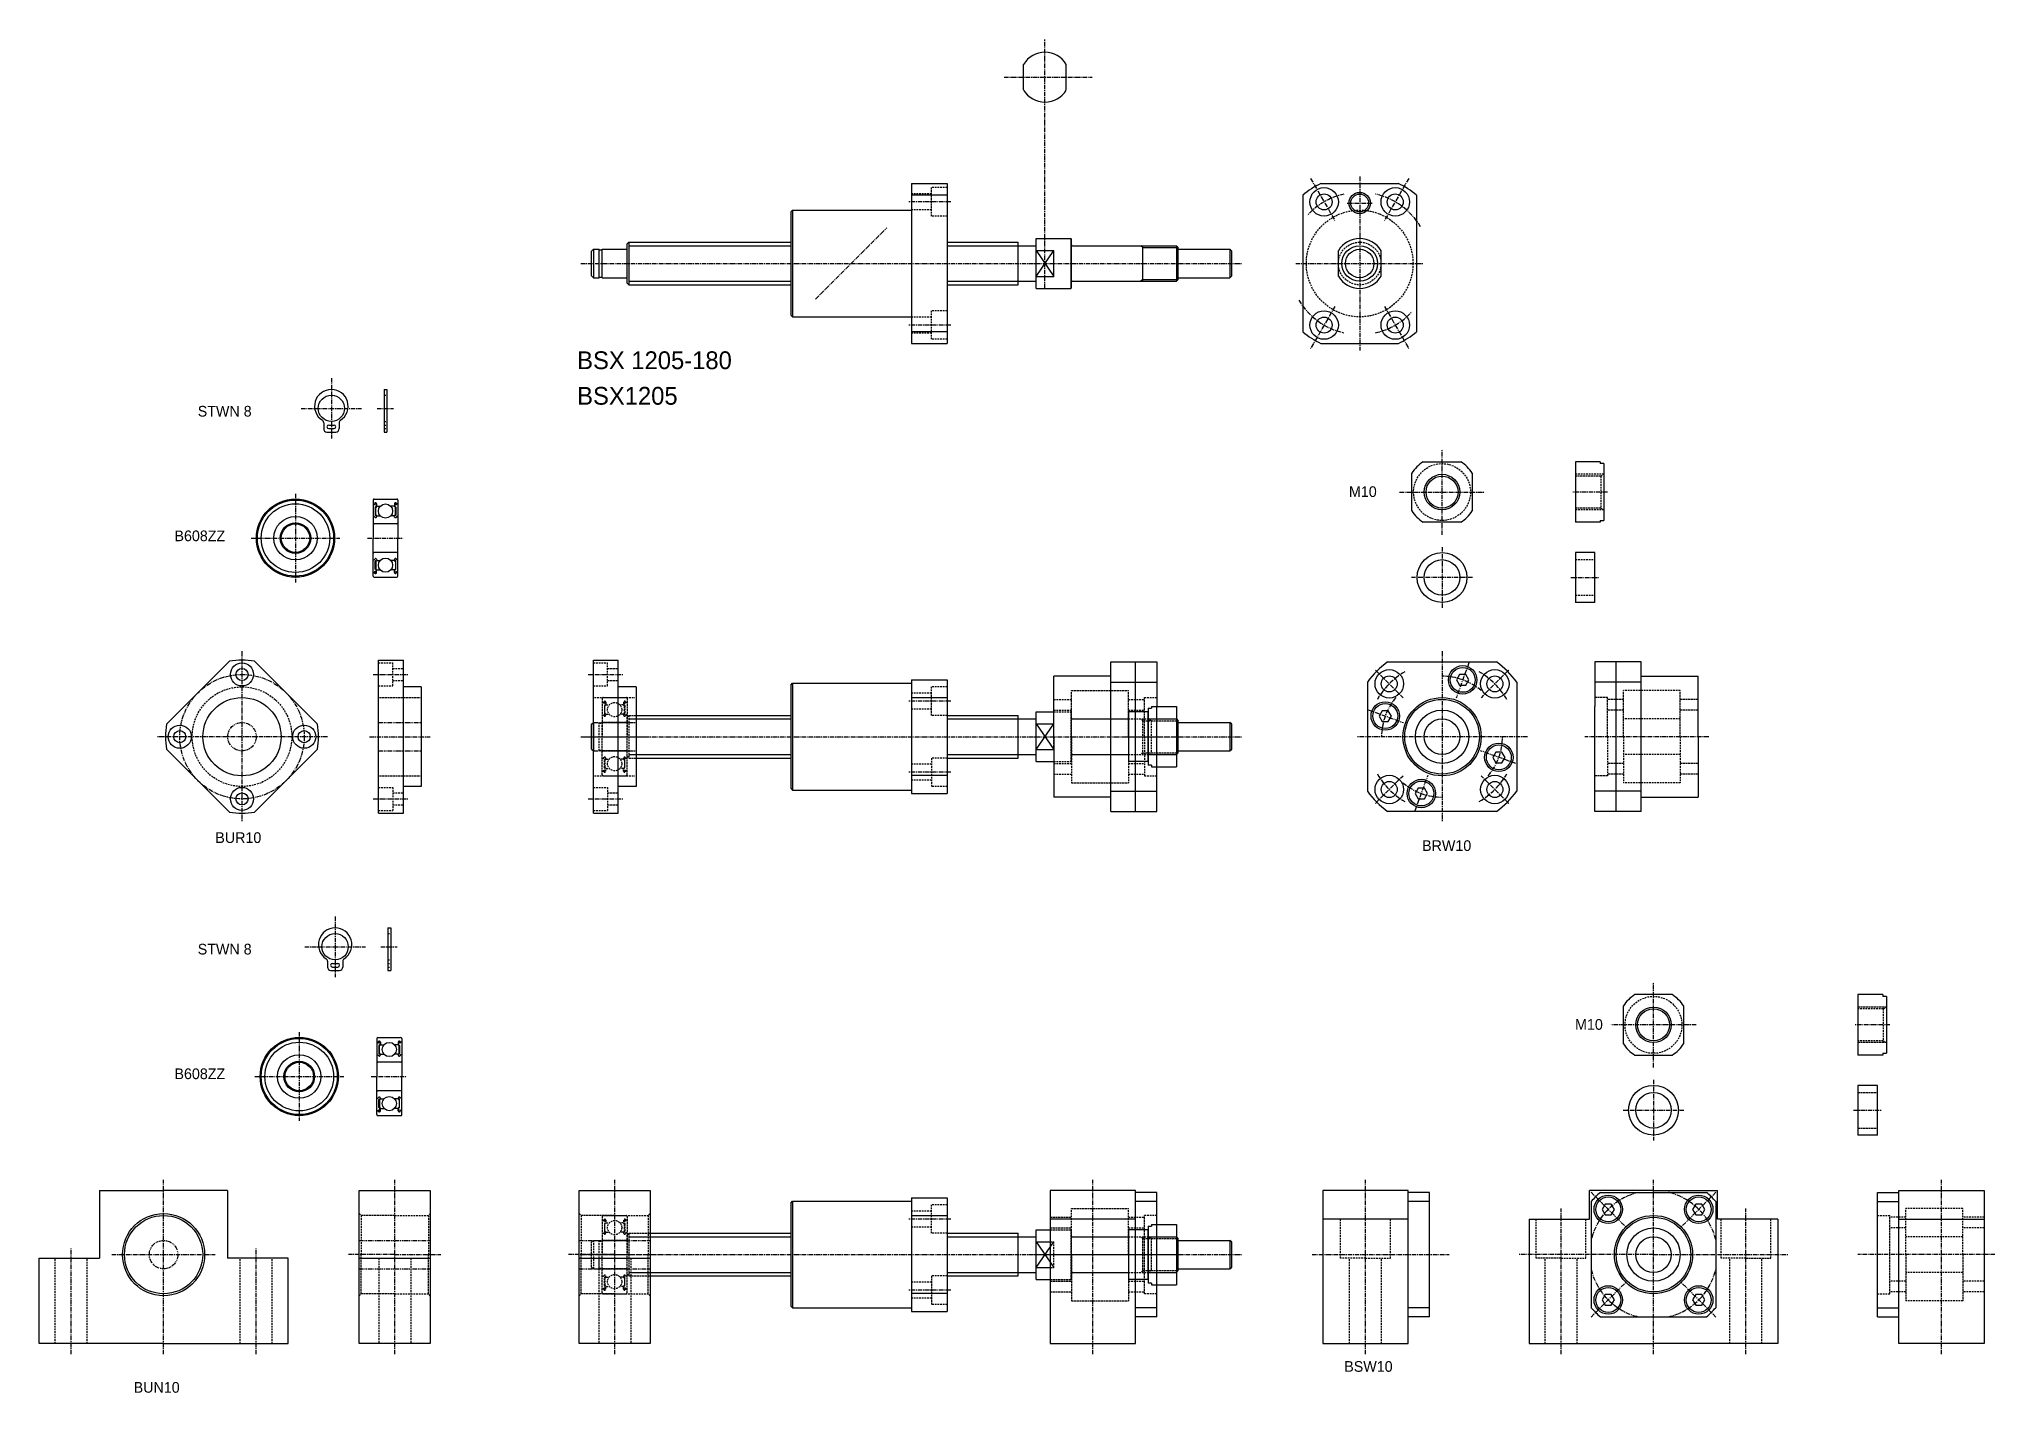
# Model space of a CAD drawing. Extents: x -135 to 415, y -258 to 123.
import ezdxf

# ---------------------------------------------------------------- set-up
doc = ezdxf.new("R2010")
doc.units = 0
for name, pattern in [('CENTER', [2, 1.25, -0.25, 0.25, -0.25]), ('DASHED', [0.75, 0.5, -0.25]), ('PHANTOM', [2.5, 1.25, -0.25, 0.25, -0.25, 0.25, -0.25])]:
    doc.linetypes.add(name, pattern=pattern)
doc.layers.get('0').update_dxf_attribs({"linetype": 'CONTINUOUS'})
doc.layers.add('CENTER', color=1, linetype='CENTER')

msp = doc.modelspace()

# ---------------------------------------------------------------- texts
at = {"color": 7, "linetype": 'CONTINUOUS'}
for s, p in [('BSX 1205-180', (15.95, 30.3)), ('BSX1205', (15.95, 20.3))]:
    msp.add_text(s, height=5, dxfattribs=at).set_placement(p)
for s, p in [('STWN 8', (-90.75, 16.97)), ('M10', (232.99, -5.64)), ('B608ZZ', (-97.29, -18.07)), ('BUR10', (-85.8, -102.91)), ('BRW10', (253.55, -105.16)), ('STWN 8', (-90.75, -134.26)), ('M10', (296.57, -155.43)), ('B608ZZ', (-97.29, -169.3)), ('BSW10', (231.66, -251.58)), ('BUN10', (-108.76, -257.46))]:
    msp.add_text(s, height=3).set_placement(p)

# ---------------------------------------------------------------- blocks, each defined once
blk = doc.blocks.new('BSW10-H')
at = {"color": 7, "linetype": 'CONTINUOUS'}
for p, q in [((0, 43), (-18, 43)), ((-18, 35), (-18, 43)), ((-17.5, 39.92), (-17.5, 10.08)), ((-14.92, 42.5), (14.92, 42.5)), ((0, 43), (18, 43)), ((17.5, 39.92), (17.5, 10.08)), ((18, 35), (18, 43)), ((-35, 35), (-35, 0)), ((-35, 35), (-18, 35)), ((35, 35), (18, 35)), ((35, 35), (35, 0)), ((-14.92, 7.5), (14.92, 7.5)), ((-35, 0), (0, 0)), ((35, 0), (0, 0))]:
    blk.add_line(p, q, dxfattribs=at)
at = {"color": 3, "linetype": 'DASHED'}
for p, q in [((-33, 24), (-33, 35)), ((-19, 24), (-19, 35)), ((19, 24), (19, 35)), ((33, 24), (33, 35)), ((-26, 24), (-33, 24)), ((-30.5, 0), (-30.5, 24)), ((-26, 24), (-19, 24)), ((-21.5, 0), (-21.5, 24)), ((26, 24), (19, 24)), ((21.5, 0), (21.5, 24)), ((26, 24), (33, 24)), ((30.5, 0), (30.5, 24))]:
    blk.add_line(p, q, dxfattribs=at)
for points in [[(-13.59, 39.23), (-14.46, 37.73), (-13.59, 36.23), (-11.86, 36.23), (-11, 37.73), (-11.86, 39.23)], [(11.86, 39.23), (11, 37.73), (11.86, 36.23), (13.59, 36.23), (14.46, 37.73), (13.59, 39.23)], [(-13.59, 13.77), (-14.46, 12.27), (-13.59, 10.77), (-11.86, 10.77), (-11, 12.27), (-11.86, 13.77)], [(11.86, 13.77), (11, 12.27), (11.86, 10.77), (13.59, 10.77), (14.46, 12.27), (13.59, 13.77)]]:
    blk.add_lwpolyline(points, close=True)
at = {"color": 7, "linetype": 'CONTINUOUS'}
for centre, radius in [((-12.73, 37.73), 4), ((-12.73, 37.73), 3.5), ((12.73, 37.73), 4), ((12.73, 37.73), 3.5), ((0, 25), 11), ((0, 25), 7.5), ((0, 25), 5), ((-12.73, 12.27), 4), ((-12.73, 12.27), 3.5), ((12.73, 12.27), 4), ((12.73, 12.27), 3.5)]:
    blk.add_circle(centre, radius, dxfattribs=at)
blk.add_circle((0, 25), 10.5)
for start, end in [(130.4591, 139.5409), (40.4591, 49.5409), (220.4591, 229.5409), (310.4591, 319.5409)]:
    blk.add_arc((0, 25), 23, start, end, dxfattribs=at)
at = {"layer": 'CENTER', "color": 1, "linetype": 'CENTER'}
for p, q in [((0, -3), (0, 46)), ((-17.55, 42.55), (-7.9, 32.9)), ((17.55, 42.55), (7.9, 32.9)), ((-26, -3), (-26, 38)), ((26, -3), (26, 38)), ((0, 25), (-38, 25)), ((0, 25), (38, 25)), ((-17.55, 7.45), (-7.9, 17.1)), ((17.55, 7.45), (7.9, 17.1))]:
    blk.add_line(p, q, dxfattribs=at)
for start, end in [(103.5362, 166.4638), (13.5362, 76.4638), (193.5362, 256.4638), (283.5362, 346.4638)]:
    blk.add_arc((0, 25), 18, start, end, dxfattribs=at)
blk = doc.blocks.new('BSW10-V')
at = {"color": 7, "linetype": 'CONTINUOUS'}
for p, q in [((-30, -17.5), (-30, 17.5)), ((-30, 17.5), (-24, 17.5)), ((-24, 18), (0, 18)), ((-24, 17.15), (-24, 18)), ((-24, -17.15), (-24, 17.15)), ((0, 18), (0, -25)), ((-30, 14.92), (-24, 14.92)), ((-24, 10), (0, 10)), ((-30, -14.92), (-24, -14.92)), ((-30, -17.5), (-24, -17.5)), ((-24, -25), (-24, -17.15)), ((0, -25), (-24, -25))]:
    blk.add_line(p, q, dxfattribs=at)
at = {"color": 3, "linetype": 'DASHED'}
for p, q in [((-30, 11), (-26.5, 11)), ((-26.5, -11), (-26.5, 11)), ((-6, 13), (-22, 13)), ((-22, 0), (-22, 13)), ((-6, 0), (-6, 13)), ((-22, 10.5), (-26.5, 10.5)), ((-22, 7.5), (-26.5, 7.5)), ((0, 10.5), (-6, 10.5)), ((0, 7.5), (-6, 7.5)), ((-6, 5), (-22, 5)), ((-22, 0), (-22, -13)), ((-6, 0), (-6, -13)), ((-6, -5), (-22, -5)), ((-22, -7.5), (-26.5, -7.5)), ((-22, -10.5), (-26.5, -10.5)), ((0, -7.5), (-6, -7.5)), ((0, -10.5), (-6, -10.5)), ((-30, -11), (-26.5, -11)), ((-6, -13), (-22, -13))]:
    blk.add_line(p, q, dxfattribs=at)
at = {"layer": 'CENTER', "color": 1, "linetype": 'CENTER'}
for p, q in [((-12, -28), (-12, 21)), ((3, 0), (-35.5, 0))]:
    blk.add_line(p, q, dxfattribs=at)
blk = doc.blocks.new('BRW10-H')
at = {"color": 7, "linetype": 'CONTINUOUS'}
for p, q in [((-15.33, 21), (15.33, 21)), ((-21, 15.33), (-21, -15.33)), ((21, 15.33), (21, -15.33)), ((15.33, -21), (-15.33, -21))]:
    blk.add_line(p, q, dxfattribs=at)
for points in [[(4.95, 17.47), (4.08, 15.97), (4.95, 14.47), (6.68, 14.47), (7.55, 15.97), (6.68, 17.47)], [(-16.84, 7.31), (-17.71, 5.81), (-16.84, 4.31), (-15.11, 4.31), (-14.24, 5.81), (-15.11, 7.31)], [(15.11, -4.31), (14.24, -5.81), (15.11, -7.31), (16.84, -7.31), (17.71, -5.81), (16.84, -4.31)], [(-6.68, -14.47), (-7.55, -15.97), (-6.68, -17.47), (-4.95, -17.47), (-4.08, -15.97), (-4.95, -14.47)]]:
    blk.add_lwpolyline(points, close=True)
for centre, radius in [((-14.85, 14.85), 4), ((-14.85, 14.85), 2.25), ((5.81, 15.97), 4), ((14.85, 14.85), 4), ((14.85, 14.85), 2.25), ((-15.97, 5.81), 4), ((0, 0), 7.5), ((0, 0), 5), ((15.97, -5.81), 4), ((-14.85, -14.85), 4), ((14.85, -14.85), 4), ((-14.85, -14.85), 2.25), ((-5.81, -15.97), 4), ((14.85, -14.85), 2.25)]:
    blk.add_circle(centre, radius, dxfattribs=at)
for centre, radius in [((5.81, 15.97), 3.5), ((0, 0), 11), ((-15.97, 5.81), 3.5), ((0, 0), 10.5), ((15.97, -5.81), 3.5), ((-5.81, -15.97), 3.5)]:
    blk.add_circle(centre, radius)
for start, end in [(126.1289, 143.8711), (36.1289, 53.8711), (216.1289, 233.8711), (306.1289, 323.8711)]:
    blk.add_arc((0, 0), 26, start, end, dxfattribs=at)
at = {"layer": 'CENTER', "color": 1, "linetype": 'CENTER'}
for p, q in [((0, 24), (0, -24)), ((-18.74, 18.74), (-10.96, 10.96)), ((7.54, 20.72), (3.95, 10.85)), ((18.74, 18.74), (10.96, 10.96)), ((-20.72, 7.54), (-10.85, 3.95)), ((24, 0), (-24, 0)), ((20.72, -7.54), (10.85, -3.95)), ((-18.74, -18.74), (-10.96, -10.96)), ((-7.54, -20.72), (-3.95, -10.85)), ((18.74, -18.74), (10.96, -10.96))]:
    blk.add_line(p, q, dxfattribs=at)
for start, end in [(119.9507, 150.0493), (29.9507, 60.0493), (209.9507, 240.0493), (299.9507, 330.0493)]:
    blk.add_arc((0, 0), 21, start, end, dxfattribs=at)
at = {"layer": 'CENTER'}
for start, end in [(49.6715, 90.3285), (139.6715, 180.3285), (319.6715, 0.3285), (229.6715, 270.3285)]:
    blk.add_arc((0, 0), 17, start, end, dxfattribs=at)
blk = doc.blocks.new('BRW10-V')
at = {"color": 7, "linetype": 'CONTINUOUS'}
for p, q in [((-16, 21), (-29, 21)), ((-29, 21), (-29, 8.5)), ((-23, -21), (-23, 21)), ((-16, -21), (-16, 21)), ((-16, 17), (0, 17)), ((0, 0), (0, 17)), ((-16, 15.33), (-29, 15.33)), ((-29, -8.5), (-29, 8.5)), ((0, 0), (0, -17)), ((-29, -21), (-29, -8.5)), ((-16, -15.33), (-29, -15.33)), ((-16, -21), (-29, -21)), ((-16, -17), (0, -17))]:
    blk.add_line(p, q, dxfattribs=at)
at = {"color": 3, "linetype": 'DASHED'}
for p, q in [((-25.5, 11), (-29, 11)), ((-25.5, 0), (-25.5, 11)), ((-21, 0), (-21, 13)), ((-5, 13), (-21, 13)), ((-5, 0), (-5, 13)), ((-21, 10.5), (-25.5, 10.5)), ((-21, 7.5), (-25.5, 7.5)), ((0, 10.5), (-5, 10.5)), ((0, 7.5), (-5, 7.5)), ((-25.5, 0), (-25.5, -11)), ((-5, 5), (-21, 5)), ((-21, 0), (-21, -13)), ((-5, 0), (-5, -13)), ((-5, -5), (-21, -5)), ((-21, -7.5), (-25.5, -7.5)), ((-21, -10.5), (-25.5, -10.5)), ((0, -7.5), (-5, -7.5)), ((0, -10.5), (-5, -10.5)), ((-25.5, -11), (-29, -11)), ((-5, -13), (-21, -13))]:
    blk.add_line(p, q, dxfattribs=at)
at = {"layer": 'CENTER', "color": 1, "linetype": 'CENTER'}
blk.add_line((3, 0), (-31.85, 0), dxfattribs=at)
blk = doc.blocks.new('BUN10-V')
at = {"color": 7, "linetype": 'CONTINUOUS'}
for p, q in [((-20, -25), (-20, 18)), ((-20, 18), (0, 18)), ((0, 18), (0, -25)), ((-20, -1), (0, -1)), ((0, -25), (-20, -25))]:
    blk.add_line(p, q, dxfattribs=at)
at = {"color": 3, "linetype": 'DASHED'}
for p, q in [((-20, 11.55), (-19.45, 11)), ((-19.45, 11), (-19.45, 0)), ((-10, 11), (-19.45, 11)), ((-10, 11), (-0.55, 11)), ((0, 11.55), (-0.55, 11)), ((-0.55, 11), (-0.55, 0)), ((-19.45, -11), (-19.45, 0)), ((-0.55, -11), (-0.55, 0)), ((-14.5, -1), (-14.5, -25)), ((-5.5, -1), (-5.5, -25)), ((-20, -11.55), (-19.45, -11)), ((-10, -11), (-19.45, -11)), ((-10, -11), (-0.55, -11)), ((0, -11.55), (-0.55, -11))]:
    blk.add_line(p, q, dxfattribs=at)
at = {"color": 3, "linetype": 'PHANTOM'}
for p, q in [((-20, 4), (0, 4)), ((-20, -4), (0, -4))]:
    blk.add_line(p, q, dxfattribs=at)
at = {"layer": 'CENTER', "color": 1, "linetype": 'CENTER'}
for p, q in [((-10, -28), (-10, 21)), ((-10, 0), (-23, 0)), ((-10, 0), (3, 0))]:
    blk.add_line(p, q, dxfattribs=at)
blk = doc.blocks.new('BUN10-H')
at = {"color": 7, "linetype": 'CONTINUOUS'}
for p, q in [((-18, 0), (0, 0)), ((-18, 0), (-18, -19)), ((18, 0), (0, 0)), ((18, 0), (18, -19)), ((-35, -43), (-35, -19)), ((35, -43), (35, -19)), ((0, -43), (-35, -43)), ((0, -43), (35, -43))]:
    blk.add_line(p, q, dxfattribs=at)
at = {"color": 3, "linetype": 'DASHED'}
for p, q in [((-30.5, -43), (-30.5, -19)), ((-21.5, -43), (-21.5, -19)), ((21.5, -43), (21.5, -19)), ((30.5, -43), (30.5, -19))]:
    blk.add_line(p, q, dxfattribs=at)
at = {"color": 7, "linetype": 'CONTINUOUS'}
for points in [[(-35, -19), (-18, -19)], [(35, -19), (18, -19)]]:
    blk.add_lwpolyline(points, dxfattribs=at)
for radius in [11.55, 11]:
    blk.add_circle((0, -18), radius, dxfattribs=at)
at = {"color": 3, "linetype": 'PHANTOM'}
blk.add_circle((0, -18), 4, dxfattribs=at)
at = {"layer": 'CENTER', "color": 1, "linetype": 'CENTER'}
for p, q in [((0, -46), (0, 3)), ((-26, -46), (-26, -16)), ((26, -46), (26, -16)), ((-14.55, -18), (14.55, -18))]:
    blk.add_line(p, q, dxfattribs=at)
blk = doc.blocks.new('BUR10-H')
at = {"color": 7, "linetype": 'CONTINUOUS'}
for p, q in [((-21.21, 3.54), (-3.54, 21.21)), ((21.21, 3.54), (3.54, 21.21)), ((-3.54, -21.21), (-21.21, -3.54)), ((3.54, -21.21), (21.21, -3.54))]:
    blk.add_line(p, q, dxfattribs=at)
for centre, radius in [((0, 17.5), 3.25), ((0, 17.5), 1.7), ((0, 0), 11), ((-17.5, 0), 3.25), ((-17.5, 0), 1.7), ((17.5, 0), 3.25), ((17.5, 0), 1.7), ((0, -17.5), 3.25), ((0, -17.5), 1.7)]:
    blk.add_circle(centre, radius, dxfattribs=at)
at = {"color": 3, "linetype": 'DASHED'}
blk.add_circle((0, 0), 14, dxfattribs=at)
at = {"color": 3, "linetype": 'PHANTOM'}
blk.add_circle((0, 0), 4, dxfattribs=at)
at = {"color": 7, "linetype": 'CONTINUOUS'}
for start, end in [(80.516, 99.484), (170.516, 189.484), (350.516, 9.484), (260.516, 279.484)]:
    blk.add_arc((0, 0), 21.5, start, end, dxfattribs=at)
at = {"layer": 'CENTER'}
blk.add_line((0, 24), (0, -24), dxfattribs=at)
at = {"layer": 'CENTER', "linetype": 'CENTER'}
blk.add_line((24, 0), (-24, 0), dxfattribs=at)
blk.add_circle((0, 0), 17.5, dxfattribs=at)
blk = doc.blocks.new('BUR10-V')
at = {"color": 7, "linetype": 'CONTINUOUS'}
for p, q in [((-12, -21.5), (-12, 21.5)), ((-12, 21.5), (-5, 21.5)), ((-5, -21.5), (-5, 21.5)), ((0, 14), (-5, 14)), ((0, 14), (0, -14)), ((0, -14), (-5, -14)), ((-12, -21.5), (-5, -21.5))]:
    blk.add_line(p, q, dxfattribs=at)
at = {"color": 3, "linetype": 'DASHED'}
for p, q in [((-12, 20.75), (-8, 20.75)), ((-8, 14.25), (-8, 20.75)), ((-8, 19.2), (-5, 19.2)), ((-12, 14.25), (-8, 14.25)), ((-11.7, 11), (-0.3, 11)), ((-8, 15.8), (-5, 15.8)), ((-12, -14.25), (-8, -14.25)), ((-11.7, -11), (-0.3, -11)), ((-8, -14.25), (-8, -20.75)), ((-8, -15.8), (-5, -15.8)), ((-12, -20.75), (-8, -20.75)), ((-8, -19.2), (-5, -19.2))]:
    blk.add_line(p, q, dxfattribs=at)
at = {"color": 3, "linetype": 'PHANTOM'}
for p, q in [((-12, 4), (0, 4)), ((-12, -4), (0, -4))]:
    blk.add_line(p, q, dxfattribs=at)
at = {"layer": 'CENTER', "linetype": 'CENTER'}
for p, q in [((-13.5, 17.5), (-3.5, 17.5)), ((-14.5, 0), (2.5, 0)), ((-13.5, -17.5), (-3.5, -17.5))]:
    blk.add_line(p, q, dxfattribs=at)
blk = doc.blocks.new('BSX1205')
at = {"color": 7, "linetype": 'CONTINUOUS'}
for p, q in [((-10, 22.5), (-10, -22.5)), ((-10, 22.5), (0, 22.5)), ((0, 22.5), (0, -22.5)), ((0, 19.21), (-10, 19.21)), ((-44, 14.5), (-43.5, 15)), ((-44, 14.5), (-44, -14.5)), ((-43.5, 15), (-10, 15)), ((-43.5, 15), (-43.5, -15)), ((-90, 5.5), (-89.5, 6)), ((-90, -5.5), (-90, 5.5)), ((-89.5, 6), (-44, 6)), ((-89.5, 6), (-89.5, -6)), ((0, 6), (20, 6)), ((20, -6), (20, 6)), ((25, 7), (34.8, 7)), ((25, -7), (25, 7)), ((34.8, 7), (34.8, -7)), ((34.8, 7), (35, 6.8)), ((35, -6.8), (35, 6.8)), ((-100, 3.5), (-99.5, 4)), ((-100, -3.5), (-100, 3.5)), ((-99.5, 4), (-97.9, 4)), ((-99.5, 4), (-99.5, -4)), ((-97.9, -4), (-97.9, 4)), ((-97.9, 3.8), (-97, 3.8)), ((-97, -4), (-97, 4)), ((-97, 4), (-90.2, 4)), ((20, 5), (25, 5)), ((25, 3.61), (30, 3.61)), ((30, -3.61), (30, 3.61)), ((35.2, 5), (64.5, 5)), ((55, -5), (55, 5)), ((64.5, 5), (64.5, -5)), ((64.5, 5), (65, 4.5)), ((65, -4.5), (65, 4.5)), ((65, 4), (79.5, 4)), ((80, 3.5), (79.5, 4)), ((79.5, 4), (79.5, -4)), ((80, -3.5), (80, 3.5)), ((-100, -3.5), (-99.5, -4)), ((-99.5, -4), (-97.9, -4)), ((-97.9, -3.8), (-97, -3.8)), ((-97, -4), (-90.2, -4)), ((20, -5), (25, -5)), ((25, -3.61), (30, -3.61)), ((35.2, -5), (64.5, -5)), ((64.5, -5), (65, -4.5)), ((65, -4), (79.5, -4)), ((79.5, -4), (80, -3.5)), ((-90, -5.5), (-89.5, -6)), ((-89.5, -6), (-44, -6)), ((-78.12, -6), (-78.12, -6)), ((-66.75, -6), (-66.75, -6)), ((0, -6), (20, -6)), ((25, -7), (34.8, -7)), ((34.8, -7), (35, -6.8)), ((-44, -14.5), (-43.5, -15)), ((-43.5, -15), (-10, -15)), ((0, -19.21), (-10, -19.21)), ((-10, -22.5), (0, -22.5))]:
    blk.add_line(p, q, dxfattribs=at)
at = {"color": 3, "linetype": 'DASHED'}
for p, q in [((-4.4, 19.57), (-10, 19.57)), ((-4.4, 13.32), (-4.4, 21.32)), ((0, 21.32), (-4.4, 21.32)), ((-4.4, 15.07), (-10, 15.07)), ((0, 13.32), (-4.4, 13.32)), ((-4.4, -15.07), (-10, -15.07)), ((-4.4, -21.32), (-4.4, -13.32)), ((0, -13.32), (-4.4, -13.32)), ((-4.4, -19.57), (-10, -19.57)), ((0, -21.32), (-4.4, -21.32))]:
    blk.add_line(p, q, dxfattribs=at)
at = {"color": 3, "linetype": 'CONTINUOUS'}
for p, q in [((-89.5, 5), (-44, 5)), ((0, 5), (20, 5)), ((25, 3.61), (30, -3.61)), ((25, -3.61), (30, 3.61)), ((55, 4.5), (54.5, 5)), ((55, 4.5), (65, 4.5)), ((-89.5, -5), (-44, -5)), ((0, -5), (20, -5)), ((55, -4.5), (54.5, -5)), ((55, -4.5), (65, -4.5))]:
    blk.add_line(p, q, dxfattribs=at)
at = {"color": 7, "linetype": 'CONTINUOUS'}
for centre, start, end in [((-90.2, 4.2), 270, 0), ((35.2, 5.2), 180, 270), ((-90.2, -4.2), 0, 90), ((35.2, -5.2), 90, 180)]:
    blk.add_arc(centre, 0.2, start, end, dxfattribs=at)
at = {"layer": 'CENTER', "color": 1, "linetype": 'CENTER'}
for p, q in [((1, 17.32), (-11, 17.32)), ((-37, -10), (-17, 10)), ((-103, 0), (83, 0)), ((1, -17.32), (-11, -17.32))]:
    blk.add_line(p, q, dxfattribs=at)
blk = doc.blocks.new('M10NAT-V')
at = {"color": 7, "linetype": 'CONTINUOUS'}
for p, q in [((7, 8.5), (0, 8.5)), ((0, 8.5), (0, -8.5)), ((7, 8.5), (7, 8)), ((8, 8), (7, 8)), ((8, 8), (8, -8)), ((7, -8.5), (0, -8.5)), ((7, -8), (7, -8.5)), ((7, -8), (8, -8))]:
    blk.add_line(p, q, dxfattribs=at)
at = {"color": 3, "linetype": 'DASHED'}
for p, q in [((8, 5), (0, 5)), ((7.13, 4.5), (0, 4.5)), ((7.13, 4.5), (8, 5)), ((7.13, 4.5), (7.13, -4.5)), ((7.13, -4.5), (0, -4.5)), ((8, -5), (0, -5)), ((7.13, -4.5), (8, -5))]:
    blk.add_line(p, q, dxfattribs=at)
at = {"layer": 'CENTER', "color": 1, "linetype": 'CENTER'}
blk.add_line((9, 0), (-1, 0), dxfattribs=at)
blk = doc.blocks.new('SP10')
at = {"color": 7, "linetype": 'CONTINUOUS'}
for p, q in [((0, 7), (0, -7)), ((5.5, 7), (0, 7)), ((5.5, -7), (5.5, 7)), ((5.5, -7), (0, -7))]:
    blk.add_line(p, q, dxfattribs=at)
at = {"color": 3, "linetype": 'DASHED'}
for p, q in [((0, 5), (5.5, 5)), ((0, -5), (5.5, -5))]:
    blk.add_line(p, q, dxfattribs=at)
at = {"layer": 'CENTER', "color": 1, "linetype": 'CENTER'}
blk.add_line((-1.25, 0), (6.75, 0), dxfattribs=at)
blk = doc.blocks.new('B608ZZ')
at = {"color": 3, "linetype": 'DASHED'}
for p, q in [((0.3, 11), (6.7, 11)), ((0, 10.7), (0, 0)), ((0, 9.75), (0.1, 9.65)), ((0, 6), (0.1, 6.1)), ((0.1, 9.65), (0.33, 9.65)), ((0.1, 6.1), (0.33, 6.1)), ((0.33, 9.65), (0.44, 9.83)), ((0.33, 6.1), (0.55, 5.84)), ((0.38, 9.47), (0.5, 9.4)), ((0.45, 9.58), (0.56, 9.77)), ((0.56, 9.52), (0.45, 9.58)), ((0.5, 9.4), (0.56, 9.52)), ((0.87, 8.95), (0.6, 8.68)), ((0.6, 8.68), (0.6, 6.5)), ((1, 8.89), (0.73, 8.63)), ((0.73, 6.5), (0.73, 8.63)), ((0.93, 6.5), (0.73, 6.5)), ((0.73, 6.36), (0.93, 6.36)), ((0.87, 9.68), (0.87, 8.95)), ((0.93, 6.36), (0.93, 6.5)), ((0.93, 5.92), (1.04, 6.21)), ((1, 9.68), (1, 8.89)), ((1, 9.05), (1.1, 8.95)), ((1.04, 6.21), (1.14, 6.3)), ((1.1, 8.95), (2.02, 8.95)), ((1.14, 6.3), (1.98, 6.3)), ((5.9, 8.95), (4.98, 8.95)), ((5.86, 6.3), (5.02, 6.3)), ((5.96, 6.21), (5.86, 6.3)), ((6, 9.05), (5.9, 8.95)), ((6.07, 5.92), (5.96, 6.21)), ((6, 9.68), (6, 8.89)), ((6, 8.89), (6.27, 8.63)), ((6.07, 6.5), (6.27, 6.5)), ((6.07, 6.36), (6.07, 6.5)), ((6.27, 6.36), (6.07, 6.36)), ((6.13, 9.68), (6.13, 8.95)), ((6.13, 8.95), (6.4, 8.68)), ((6.27, 6.5), (6.27, 8.63)), ((6.4, 8.68), (6.4, 6.5)), ((6.55, 9.58), (6.44, 9.77)), ((6.44, 9.52), (6.55, 9.58)), ((6.5, 9.4), (6.44, 9.52)), ((6.67, 6.1), (6.45, 5.84)), ((6.62, 9.47), (6.5, 9.4)), ((6.67, 9.65), (6.56, 9.83)), ((6.9, 9.65), (6.67, 9.65)), ((6.9, 6.1), (6.67, 6.1)), ((7, 9.75), (6.9, 9.65)), ((7, 6), (6.9, 6.1)), ((7, 10.7), (7, 0)), ((0, -10.7), (0, 0)), ((6.7, 4), (0.3, 4)), ((7, -10.7), (7, 0)), ((6.7, -4), (0.3, -4)), ((7, -5.35), (7, -5.35)), ((0, -6), (0.1, -6.1)), ((0, -9.75), (0.1, -9.65)), ((0.1, -6.1), (0.33, -6.1)), ((0.1, -9.65), (0.33, -9.65)), ((0.33, -6.1), (0.55, -5.84)), ((0.33, -9.65), (0.44, -9.83)), ((0.38, -9.47), (0.5, -9.4)), ((0.56, -9.52), (0.45, -9.58)), ((0.45, -9.58), (0.56, -9.77)), ((0.5, -9.4), (0.56, -9.52)), ((0.6, -8.68), (0.6, -6.5)), ((0.87, -8.95), (0.6, -8.68)), ((0.73, -6.36), (0.93, -6.36)), ((0.73, -6.5), (0.73, -8.63)), ((0.93, -6.5), (0.73, -6.5)), ((1, -8.89), (0.73, -8.63)), ((0.87, -9.68), (0.87, -8.95)), ((0.93, -5.92), (1.04, -6.21)), ((0.93, -6.36), (0.93, -6.5)), ((1, -9.68), (1, -8.89)), ((1, -9.05), (1.1, -8.95)), ((1.04, -6.21), (1.14, -6.3)), ((1.1, -8.95), (2.02, -8.95)), ((1.14, -6.3), (1.98, -6.3)), ((5.9, -8.95), (4.98, -8.95)), ((5.86, -6.3), (5.02, -6.3)), ((5.96, -6.21), (5.86, -6.3)), ((6, -9.05), (5.9, -8.95)), ((6.07, -5.92), (5.96, -6.21)), ((6, -8.89), (6.27, -8.63)), ((6, -9.68), (6, -8.89)), ((6.27, -6.36), (6.07, -6.36)), ((6.07, -6.36), (6.07, -6.5)), ((6.07, -6.5), (6.27, -6.5)), ((6.13, -8.95), (6.4, -8.68)), ((6.13, -9.68), (6.13, -8.95)), ((6.27, -6.5), (6.27, -8.63)), ((6.4, -8.68), (6.4, -6.5)), ((6.5, -9.4), (6.44, -9.52)), ((6.44, -9.52), (6.55, -9.58)), ((6.55, -9.58), (6.44, -9.77)), ((6.67, -6.1), (6.45, -5.84)), ((6.62, -9.47), (6.5, -9.4)), ((6.67, -9.65), (6.56, -9.83)), ((6.9, -6.1), (6.67, -6.1)), ((6.9, -9.65), (6.67, -9.65)), ((7, -6), (6.9, -6.1)), ((7, -9.75), (6.9, -9.65)), ((7, -8.03), (7, -8.02)), ((0.3, -11), (6.7, -11))]:
    blk.add_line(p, q, dxfattribs=at)
for centre in [(3.5, 7.6), (3.5, -7.6)]:
    blk.add_circle(centre, 2, dxfattribs=at)
for centre, radius, start, end in [((0.3, 10.7), 0.3, 90, 180), ((6.7, 10.7), 0.3, 0, 90), ((0.45, 9.58), 0.133, 149.9969, 240.0013), ((0.7, 9.68), 0.299, 0, 150.0002), ((0.72, 5.98), 0.224, 220.001, 343.1517), ((0.7, 9.68), 0.166, 0, 150.0044), ((0.73, 6.5), 0.133, 180.0001, 270), ((6.3, 9.68), 0.299, 29.9998, 180), ((6.28, 5.98), 0.224, 196.8483, 319.999), ((6.3, 9.68), 0.166, 29.9956, 180), ((6.27, 6.5), 0.133, 270, 359.9999), ((6.55, 9.58), 0.133, 299.9987, 30.0031), ((0.3, 4.3), 0.3, 180, 270), ((6.7, 4.3), 0.3, 270, 0), ((0.3, -4.3), 0.3, 90, 180), ((6.7, -4.3), 0.3, 0, 90), ((0.3, -10.7), 0.3, 180, 270), ((0.45, -9.58), 0.133, 119.9987, 210.0031), ((0.7, -9.68), 0.299, 209.9998, 0), ((0.72, -5.98), 0.224, 16.8483, 139.999), ((0.7, -9.68), 0.166, 209.9956, 0), ((0.73, -6.5), 0.133, 90, 179.9999), ((6.3, -9.68), 0.299, 180, 330.0002), ((6.28, -5.98), 0.224, 40.001, 163.1517), ((6.3, -9.68), 0.166, 180, 330.0044), ((6.27, -6.5), 0.133, 0.0001, 90), ((6.55, -9.58), 0.133, 329.9969, 60.0013), ((6.7, -10.7), 0.3, 270, 0)]:
    blk.add_arc(centre, radius, start, end, dxfattribs=at)
at = {"layer": 'CENTER', "color": 1, "linetype": 'CENTER'}
blk.add_line((-1.56, 0), (8.49, 0), dxfattribs=at)
blk = doc.blocks.new('BSX1205-2')
at = {"color": 7, "linetype": 'CONTINUOUS'}
for p, q in [((-44, 14.5), (-43.5, 15)), ((-44, 14.5), (-44, -14.5)), ((-43.5, 15), (-10, 15)), ((-43.5, 15), (-43.5, -15)), ((-10, 16), (-10, -16)), ((-10, 16), (0, 16)), ((0, 16), (0, -16)), ((-87.5, 6), (-44, 6)), ((0, 10.9), (-10, 10.9)), ((0, 6), (20, 6)), ((20, -6), (20, 6)), ((25, -7), (25, 7)), ((25, 7), (30, 7)), ((-100, 3.5), (-99.5, 4)), ((-100, -3.5), (-100, 3.5)), ((-99.5, 4), (-99.5, -4)), ((20, 5), (25, 5)), ((25, 3.61), (30, 3.61)), ((64.5, 5), (65, 4.5)), ((65, -4.5), (65, 4.5)), ((65, 4), (79.5, 4)), ((79.5, 4), (79.5, -4)), ((80, 3.5), (79.5, 4)), ((80, -3.5), (80, 3.5)), ((-100, -3.5), (-99.5, -4)), ((20, -5), (25, -5)), ((25, -3.61), (30, -3.61)), ((64.5, -5), (65, -4.5)), ((65, -4), (79.5, -4)), ((79.5, -4), (80, -3.5)), ((-87.5, -6), (-44, -6)), ((-78.12, -6), (-78.12, -6)), ((-66.75, -6), (-66.75, -6)), ((0, -10.9), (-10, -10.9)), ((0, -6), (20, -6)), ((25, -7), (30, -7)), ((-44, -14.5), (-43.5, -15)), ((-43.5, -15), (-10, -15)), ((-10, -16), (0, -16))]:
    blk.add_line(p, q, dxfattribs=at)
at = {"color": 3, "linetype": 'DASHED'}
for p, q in [((-4.4, 12.25), (-10, 12.25)), ((-4.4, 6), (-4.4, 14)), ((0, 14), (-4.4, 14)), ((-90, 5.5), (-89.5, 6)), ((-90, -5.5), (-90, 5.5)), ((-89.5, 6), (-89.5, -6)), ((-89.5, 6), (-87.5, 6)), ((-4.4, 7.75), (-10, 7.75)), ((0, 6), (-4.4, 6)), ((30, 7), (34.8, 7)), ((34.8, 7), (34.8, -7)), ((34.8, 7), (35, 6.8)), ((35, -6.8), (35, 6.8)), ((-99.5, 4), (-97.9, 4)), ((-97.9, -4), (-97.9, 4)), ((-97.9, 3.8), (-97, 3.8)), ((-97, 4), (-90.2, 4)), ((-97, -4), (-97, 4)), ((30, -3.61), (30, 3.61)), ((35.2, 5), (64.5, 5)), ((55, 4.5), (54.5, 5)), ((55, -5), (55, 5)), ((55, 4.5), (65, 4.5)), ((64.5, 5), (64.5, -5)), ((-99.5, -4), (-97.9, -4)), ((-97.9, -3.8), (-97, -3.8)), ((-97, -4), (-90.2, -4)), ((35.2, -5), (64.5, -5)), ((55, -4.5), (54.5, -5)), ((55, -4.5), (65, -4.5)), ((-90, -5.5), (-89.5, -6)), ((-89.5, -6), (-87.5, -6)), ((-4.4, -7.75), (-10, -7.75)), ((-4.4, -6), (-4.4, -14)), ((0, -6), (-4.4, -6)), ((30, -7), (34.8, -7)), ((34.8, -7), (35, -6.8)), ((-4.4, -12.25), (-10, -12.25)), ((0, -14), (-4.4, -14))]:
    blk.add_line(p, q, dxfattribs=at)
at = {"color": 3, "linetype": 'CONTINUOUS'}
for p, q in [((-89.5, 5), (-44, 5)), ((0, 5), (20, 5)), ((25, 3.61), (30, -3.61)), ((25, -3.61), (30, 3.61)), ((-89.5, -5), (-44, -5)), ((0, -5), (20, -5))]:
    blk.add_line(p, q, dxfattribs=at)
at = {"color": 3, "linetype": 'DASHED'}
for centre, start, end in [((-90.2, 4.2), 270, 0), ((35.2, 5.2), 180, 270), ((-90.2, -4.2), 0, 90), ((35.2, -5.2), 90, 180)]:
    blk.add_arc(centre, 0.2, start, end, dxfattribs=at)
at = {"layer": 'CENTER', "color": 1, "linetype": 'CENTER'}
for p, q in [((1, 10), (-11, 10)), ((-103, 0), (83, 0)), ((1, -10), (-11, -10))]:
    blk.add_line(p, q, dxfattribs=at)
blk = doc.blocks.new('BSX1205-3')
at = {"color": 7, "linetype": 'CONTINUOUS'}
for p, q in [((-44, 14.5), (-43.5, 15)), ((-44, 14.5), (-44, -14.5)), ((-43.5, 15), (-10, 15)), ((-43.5, 15), (-43.5, -15)), ((-10, 16), (-10, -16)), ((-10, 16), (0, 16)), ((0, 16), (0, -16)), ((-83.5, 6), (-44, 6)), ((0, 10.9), (-10, 10.9)), ((0, 6), (20, 6)), ((20, -6), (20, 6)), ((25, -7), (25, 7)), ((25, 7), (29, 7)), ((20, 5), (25, 5)), ((25, 3.61), (29, 3.61)), ((64.5, 5), (65, 4.5)), ((65, -4.5), (65, 4.5)), ((65, 4), (79.5, 4)), ((79.5, 4), (79.5, -4)), ((80, 3.5), (79.5, 4)), ((80, -3.5), (80, 3.5)), ((20, -5), (25, -5)), ((25, -3.61), (29, -3.61)), ((64.5, -5), (65, -4.5)), ((65, -4), (79.5, -4)), ((79.5, -4), (80, -3.5)), ((-83.5, -6), (-44, -6)), ((-78.13, -6), (-78.13, -6)), ((-66.75, -6), (-66.75, -6)), ((0, -10.9), (-10, -10.9)), ((0, -6), (20, -6)), ((25, -7), (29, -7)), ((-44, -14.5), (-43.5, -15)), ((-43.5, -15), (-10, -15)), ((-10, -16), (0, -16))]:
    blk.add_line(p, q, dxfattribs=at)
at = {"color": 3, "linetype": 'DASHED'}
for p, q in [((-4.4, 12.25), (-10, 12.25)), ((-4.4, 6), (-4.4, 14)), ((0, 14), (-4.4, 14)), ((-90, 5.5), (-89.5, 6)), ((-90, -5.5), (-90, 5.5)), ((-89.5, 6), (-89.5, -6)), ((-89.5, 6), (-83.5, 6)), ((-4.4, 7.75), (-10, 7.75)), ((0, 6), (-4.4, 6)), ((29, 7), (34.8, 7)), ((34.8, 7), (34.8, -7)), ((34.8, 7), (35, 6.8)), ((35, -6.8), (35, 6.8)), ((-100, 3.5), (-99.5, 4)), ((-100, -3.5), (-100, 3.5)), ((-99.5, 4), (-99.5, -4)), ((-99.5, 4), (-97.9, 4)), ((-97.9, -4), (-97.9, 4)), ((-97.9, 3.8), (-97, 3.8)), ((-97, -4), (-97, 4)), ((-97, 4), (-90.2, 4)), ((29, 3.61), (30, 3.61)), ((30, -3.61), (30, 3.61)), ((35.2, 5), (64.5, 5)), ((55, 4.5), (54.5, 5)), ((55, -5), (55, 5)), ((55, 4.5), (65, 4.5)), ((64.5, 5), (64.5, -5)), ((-100, -3.5), (-99.5, -4)), ((-99.5, -4), (-97.9, -4)), ((-97.9, -3.8), (-97, -3.8)), ((-97, -4), (-90.2, -4)), ((29, -3.61), (30, -3.61)), ((35.2, -5), (64.5, -5)), ((55, -4.5), (54.5, -5)), ((55, -4.5), (65, -4.5)), ((-90, -5.5), (-89.5, -6)), ((-89.5, -6), (-83.5, -6)), ((-4.4, -7.75), (-10, -7.75)), ((-4.4, -6), (-4.4, -14)), ((0, -6), (-4.4, -6)), ((29, -7), (34.8, -7)), ((34.8, -7), (35, -6.8)), ((-4.4, -12.25), (-10, -12.25)), ((0, -14), (-4.4, -14))]:
    blk.add_line(p, q, dxfattribs=at)
at = {"color": 3, "linetype": 'CONTINUOUS'}
for p, q in [((-89.5, 5), (-44, 5)), ((0, 5), (20, 5)), ((25, -3.61), (30, 3.61)), ((25, 3.61), (30, -3.61)), ((-89.5, -5), (-44, -5)), ((0, -5), (20, -5))]:
    blk.add_line(p, q, dxfattribs=at)
at = {"color": 3, "linetype": 'DASHED'}
for centre, start, end in [((-90.2, 4.2), 270, 0), ((35.2, 5.2), 180, 270), ((-90.2, -4.2), 0, 90), ((35.2, -5.2), 90, 180)]:
    blk.add_arc(centre, 0.2, start, end, dxfattribs=at)
at = {"layer": 'CENTER', "color": 1, "linetype": 'CENTER'}
for p, q in [((1, 10), (-11, 10)), ((-103, 0), (83, 0)), ((1, -10), (-11, -10))]:
    blk.add_line(p, q, dxfattribs=at)

# ---------------------------------------------------------------- linework, layer by layer
at = {"color": 7, "linetype": 'CONTINUOUS'}
for p, q in [((141.5, 108.78), (141.5, 115.99)), ((153.5, 108.78), (153.5, 115.99)), ((225.1, 82.5), (246.9, 82.5)), ((220, 79.21), (220, 40.79)), ((252, 79.21), (252, 40.79)), ((230, 56.39), (230, 63.61)), ((242, 56.39), (242, 63.61)), ((225.1, 37.5), (246.9, 37.5)), ((-38.34, 24.58), (-38.34, 12.58)), ((-38.34, 24.58), (-37.54, 24.58)), ((-37.54, 24.58), (-37.54, 12.58)), ((-55.32, 15.18), (-55.32, 13.58)), ((-54.42, 12.58), (-51.92, 12.58)), ((-53.92, 14.58), (-52.42, 14.58)), ((-53.92, 13.58), (-52.42, 13.58)), ((-53.17, 15.58), (-53.17, 14.58)), ((-53.17, 13.58), (-53.17, 12.58)), ((-51.02, 15.18), (-51.02, 13.58)), ((-38.34, 12.58), (-37.54, 12.58)), ((250.66, -9.53), (250.66, 1.01)), ((253.89, 4.24), (264.43, 4.24)), ((267.66, 1.01), (267.66, -9.53)), ((296.66, 4.24), (296.66, -12.76)), ((303.66, 4.24), (296.66, 4.24)), ((303.66, 4.24), (303.66, 3.74)), ((304.66, 3.74), (303.66, 3.74)), ((304.66, 3.74), (304.66, -12.26)), ((264.43, -12.76), (253.89, -12.76)), ((303.66, -12.76), (296.66, -12.76)), ((303.66, -12.26), (303.66, -12.76)), ((303.66, -12.26), (304.66, -12.26)), ((-37.29, -126.78), (-37.29, -138.78)), ((-37.29, -126.78), (-36.49, -126.78)), ((-36.49, -126.78), (-36.49, -138.78)), ((-54.27, -136.18), (-54.27, -137.78)), ((-52.87, -136.78), (-51.37, -136.78)), ((-52.12, -135.78), (-52.12, -136.78)), ((-49.97, -136.18), (-49.97, -137.78)), ((-53.37, -138.78), (-50.87, -138.78)), ((-52.87, -137.78), (-51.37, -137.78)), ((-52.12, -137.78), (-52.12, -138.78)), ((-37.29, -138.78), (-36.49, -138.78)), ((323.89, -145.55), (313.35, -145.55)), ((376.12, -145.55), (376.12, -162.55)), ((383.12, -145.55), (376.12, -145.55)), ((383.12, -145.55), (383.12, -146.05)), ((384.12, -146.05), (383.12, -146.05)), ((384.12, -146.05), (384.12, -162.05)), ((310.12, -148.78), (310.12, -159.32)), ((327.12, -159.32), (327.12, -148.78)), ((313.35, -162.55), (323.89, -162.55)), ((383.12, -162.55), (376.12, -162.55)), ((383.12, -162.05), (384.12, -162.05)), ((383.12, -162.05), (383.12, -162.55)), ((376.12, -171.05), (376.12, -185.05)), ((381.62, -171.05), (376.12, -171.05)), ((381.62, -185.05), (381.62, -171.05)), ((381.62, -185.05), (376.12, -185.05)), ((225.62, -200.64), (225.62, -243.64)), ((249.62, -200.64), (225.62, -200.64)), ((249.62, -201.49), (249.62, -200.64)), ((255.62, -201.14), (249.62, -201.14)), ((249.62, -235.79), (249.62, -201.49)), ((255.62, -236.14), (255.62, -201.14)), ((249.62, -208.64), (225.62, -208.64)), ((255.62, -203.71), (249.62, -203.71)), ((255.62, -233.56), (249.62, -233.56)), ((249.62, -243.64), (249.62, -235.79)), ((255.62, -236.14), (249.62, -236.14)), ((225.62, -243.64), (249.62, -243.64))]:
    msp.add_line(p, q, dxfattribs=at)
at = {"color": 3, "linetype": 'DASHED'}
for p, q in [((-38.34, 22.98), (-37.54, 22.98)), ((-38.34, 15.58), (-37.54, 15.58)), ((-38.34, 14.58), (-37.54, 14.58)), ((-38.34, 13.58), (-37.54, 13.58)), ((304.66, 0.74), (296.66, 0.74)), ((303.79, 0.24), (296.66, 0.24)), ((303.79, 0.24), (304.66, 0.74)), ((303.79, 0.24), (303.79, -8.76)), ((303.79, -8.76), (296.66, -8.76)), ((304.66, -9.26), (296.66, -9.26)), ((303.79, -8.76), (304.66, -9.26)), ((-37.29, -128.38), (-36.49, -128.38)), ((-37.29, -135.78), (-36.49, -135.78)), ((-37.29, -136.78), (-36.49, -136.78)), ((-37.29, -137.78), (-36.49, -137.78)), ((384.12, -149.05), (376.12, -149.05)), ((383.25, -149.55), (376.12, -149.55)), ((383.25, -149.55), (384.12, -149.05)), ((383.25, -149.55), (383.25, -158.55)), ((383.25, -158.55), (376.12, -158.55)), ((384.12, -159.05), (376.12, -159.05)), ((383.25, -158.55), (384.12, -159.05)), ((376.12, -173.05), (381.62, -173.05)), ((376.12, -183.05), (381.62, -183.05)), ((230.62, -219.64), (230.62, -208.64)), ((244.62, -219.64), (244.62, -208.64)), ((237.62, -219.64), (230.62, -219.64)), ((233.12, -243.64), (233.12, -219.64)), ((237.62, -219.64), (244.62, -219.64)), ((242.12, -243.64), (242.12, -219.64))]:
    msp.add_line(p, q, dxfattribs=at)
for p, q in [((-41.44, -6.51), (-41.44, -17.21)), ((-41.44, -7.46), (-41.34, -7.56)), ((-41.34, -7.56), (-41.11, -7.56)), ((-41.14, -6.21), (-34.74, -6.21)), ((-41.11, -7.56), (-41, -7.38)), ((-41.06, -7.74), (-40.95, -7.81)), ((-40.99, -7.63), (-40.88, -7.44)), ((-40.88, -7.69), (-40.99, -7.63)), ((-40.95, -7.81), (-40.88, -7.69)), ((-40.58, -8.26), (-40.84, -8.53)), ((-40.84, -8.53), (-40.84, -10.71)), ((-40.44, -8.31), (-40.71, -8.58)), ((-40.71, -10.71), (-40.71, -8.58)), ((-40.51, -10.71), (-40.71, -10.71)), ((-40.71, -10.84), (-40.51, -10.84)), ((-40.58, -7.53), (-40.58, -8.26)), ((-40.51, -10.84), (-40.51, -10.71)), ((-40.44, -7.53), (-40.44, -8.31)), ((-40.44, -8.16), (-40.34, -8.26)), ((-40.4, -11), (-40.3, -10.91)), ((-40.34, -8.26), (-39.42, -8.26)), ((-40.3, -10.91), (-39.46, -10.91)), ((-35.54, -8.26), (-36.47, -8.26)), ((-35.58, -10.91), (-36.42, -10.91)), ((-35.48, -11), (-35.58, -10.91)), ((-35.44, -8.16), (-35.54, -8.26)), ((-35.44, -7.53), (-35.44, -8.31)), ((-35.44, -8.31), (-35.18, -8.58)), ((-35.38, -10.71), (-35.18, -10.71)), ((-35.38, -10.84), (-35.38, -10.71)), ((-35.18, -10.84), (-35.38, -10.84)), ((-35.31, -7.53), (-35.31, -8.26)), ((-35.31, -8.26), (-35.04, -8.53)), ((-35.18, -10.71), (-35.18, -8.58)), ((-35.04, -8.53), (-35.04, -10.71)), ((-35.01, -7.69), (-34.89, -7.63)), ((-34.94, -7.81), (-35.01, -7.69)), ((-34.89, -7.63), (-35, -7.44)), ((-34.82, -7.74), (-34.94, -7.81)), ((-34.78, -7.56), (-34.88, -7.38)), ((-34.54, -7.56), (-34.78, -7.56)), ((-34.44, -7.46), (-34.54, -7.56)), ((-34.44, -6.51), (-34.44, -17.21)), ((-41.44, -11.21), (-41.34, -11.11)), ((-41.34, -11.11), (-41.11, -11.11)), ((-34.74, -13.21), (-41.14, -13.21)), ((-41.11, -11.11), (-40.89, -11.37)), ((-40.51, -11.29), (-40.4, -11)), ((-35.38, -11.29), (-35.48, -11)), ((-34.78, -11.11), (-34.99, -11.37)), ((-34.54, -11.11), (-34.78, -11.11)), ((-34.44, -11.21), (-34.54, -11.11)), ((-41.44, -27.91), (-41.44, -17.21)), ((-34.74, -21.21), (-41.14, -21.21)), ((-34.44, -27.91), (-34.44, -17.21)), ((-41.44, -23.21), (-41.34, -23.31)), ((-41.44, -26.96), (-41.34, -26.86)), ((-41.34, -23.31), (-41.11, -23.31)), ((-41.34, -26.86), (-41.11, -26.86)), ((-41.11, -23.31), (-40.89, -23.05)), ((-41.11, -26.86), (-41, -27.04)), ((-41.06, -26.68), (-40.95, -26.61)), ((-40.88, -26.73), (-40.99, -26.79)), ((-40.99, -26.79), (-40.88, -26.98)), ((-40.95, -26.61), (-40.88, -26.73)), ((-40.84, -25.89), (-40.84, -23.71)), ((-40.58, -26.16), (-40.84, -25.89)), ((-40.71, -23.57), (-40.51, -23.57)), ((-40.51, -23.71), (-40.71, -23.71)), ((-40.71, -23.71), (-40.71, -25.84)), ((-40.44, -26.1), (-40.71, -25.84)), ((-40.58, -26.89), (-40.58, -26.16)), ((-40.51, -23.13), (-40.4, -23.42)), ((-40.51, -23.57), (-40.51, -23.71)), ((-40.44, -26.89), (-40.44, -26.1)), ((-40.44, -26.26), (-40.34, -26.16)), ((-40.4, -23.42), (-40.3, -23.51)), ((-40.34, -26.16), (-39.42, -26.16)), ((-40.3, -23.51), (-39.46, -23.51)), ((-35.54, -26.16), (-36.47, -26.16)), ((-35.58, -23.51), (-36.42, -23.51)), ((-35.48, -23.42), (-35.58, -23.51)), ((-35.44, -26.26), (-35.54, -26.16)), ((-35.38, -23.13), (-35.48, -23.42)), ((-35.44, -26.1), (-35.18, -25.84)), ((-35.44, -26.89), (-35.44, -26.1)), ((-35.18, -23.57), (-35.38, -23.57)), ((-35.38, -23.57), (-35.38, -23.71)), ((-35.38, -23.71), (-35.18, -23.71)), ((-35.31, -26.16), (-35.04, -25.89)), ((-35.31, -26.89), (-35.31, -26.16)), ((-35.18, -23.71), (-35.18, -25.84)), ((-35.04, -25.89), (-35.04, -23.71)), ((-34.94, -26.61), (-35.01, -26.73)), ((-35.01, -26.73), (-34.89, -26.79)), ((-34.89, -26.79), (-35, -26.98)), ((-34.78, -23.31), (-34.99, -23.05)), ((-34.82, -26.68), (-34.94, -26.61)), ((-34.78, -26.86), (-34.88, -27.04)), ((-34.54, -23.31), (-34.78, -23.31)), ((-34.54, -26.86), (-34.78, -26.86)), ((-34.44, -23.21), (-34.54, -23.31)), ((-34.44, -26.96), (-34.54, -26.86)), ((-34.44, -22.56), (-34.44, -22.56)), ((-34.44, -25.23), (-34.44, -25.23)), ((-41.14, -28.21), (-34.74, -28.21)), ((-40.39, -157.87), (-40.39, -168.57)), ((-40.39, -158.82), (-40.29, -158.92)), ((-40.29, -158.92), (-40.06, -158.92)), ((-40.09, -157.57), (-33.69, -157.57)), ((-40.06, -158.92), (-39.95, -158.74)), ((-40.01, -159.1), (-39.89, -159.17)), ((-39.94, -158.99), (-39.83, -158.8)), ((-39.83, -159.05), (-39.94, -158.99)), ((-39.89, -159.17), (-39.83, -159.05)), ((-39.52, -158.88), (-39.52, -159.62)), ((-39.39, -158.88), (-39.39, -159.67)), ((-34.39, -158.88), (-34.39, -159.67)), ((-34.26, -158.88), (-34.26, -159.62)), ((-33.96, -159.05), (-33.84, -158.99)), ((-33.89, -159.17), (-33.96, -159.05)), ((-33.84, -158.99), (-33.95, -158.8)), ((-33.77, -159.1), (-33.89, -159.17)), ((-33.72, -158.92), (-33.83, -158.74)), ((-33.49, -158.92), (-33.72, -158.92)), ((-33.39, -158.82), (-33.49, -158.92)), ((-33.39, -157.87), (-33.39, -168.57)), ((-40.39, -162.57), (-40.29, -162.47)), ((-40.29, -162.47), (-40.06, -162.47)), ((-33.69, -164.57), (-40.09, -164.57)), ((-40.06, -162.47), (-39.84, -162.73)), ((-39.52, -159.62), (-39.79, -159.89)), ((-39.79, -159.89), (-39.79, -162.07)), ((-39.39, -159.67), (-39.66, -159.94)), ((-39.66, -162.07), (-39.66, -159.94)), ((-39.46, -162.07), (-39.66, -162.07)), ((-39.66, -162.2), (-39.46, -162.2)), ((-39.46, -162.2), (-39.46, -162.07)), ((-39.46, -162.65), (-39.35, -162.36)), ((-39.39, -159.52), (-39.29, -159.62)), ((-39.35, -162.36), (-39.25, -162.27)), ((-39.29, -159.62), (-38.37, -159.62)), ((-39.25, -162.27), (-38.41, -162.27)), ((-34.49, -159.62), (-35.42, -159.62)), ((-34.53, -162.27), (-35.37, -162.27)), ((-34.43, -162.36), (-34.53, -162.27)), ((-34.39, -159.52), (-34.49, -159.62)), ((-34.32, -162.65), (-34.43, -162.36)), ((-34.39, -159.67), (-34.12, -159.94)), ((-34.32, -162.2), (-34.32, -162.07)), ((-34.32, -162.07), (-34.12, -162.07)), ((-34.12, -162.2), (-34.32, -162.2)), ((-34.26, -159.62), (-33.99, -159.89)), ((-34.12, -162.07), (-34.12, -159.94)), ((-33.99, -159.89), (-33.99, -162.07)), ((-33.72, -162.47), (-33.94, -162.73)), ((-33.49, -162.47), (-33.72, -162.47)), ((-33.39, -162.57), (-33.49, -162.47)), ((-40.39, -179.27), (-40.39, -168.57)), ((-33.39, -179.27), (-33.39, -168.57)), ((-40.39, -174.57), (-40.29, -174.67)), ((-40.29, -174.67), (-40.06, -174.67)), ((-33.69, -172.57), (-40.09, -172.57)), ((-40.06, -174.67), (-39.84, -174.41)), ((-39.79, -177.25), (-39.79, -175.07)), ((-39.66, -174.93), (-39.46, -174.93)), ((-39.66, -175.07), (-39.66, -177.2)), ((-39.46, -175.07), (-39.66, -175.07)), ((-39.46, -174.49), (-39.35, -174.78)), ((-39.46, -174.93), (-39.46, -175.07)), ((-39.35, -174.78), (-39.25, -174.87)), ((-39.25, -174.87), (-38.41, -174.87)), ((-34.53, -174.87), (-35.37, -174.87)), ((-34.43, -174.78), (-34.53, -174.87)), ((-34.32, -174.49), (-34.43, -174.78)), ((-34.32, -174.93), (-34.32, -175.07)), ((-34.12, -174.93), (-34.32, -174.93)), ((-34.32, -175.07), (-34.12, -175.07)), ((-34.12, -175.07), (-34.12, -177.2)), ((-33.99, -177.25), (-33.99, -175.07)), ((-33.72, -174.67), (-33.94, -174.41)), ((-33.49, -174.67), (-33.72, -174.67)), ((-33.39, -174.57), (-33.49, -174.67)), ((-33.39, -173.92), (-33.39, -173.92)), ((-40.39, -178.32), (-40.29, -178.22)), ((-40.29, -178.22), (-40.06, -178.22)), ((-40.09, -179.57), (-33.69, -179.57)), ((-40.06, -178.22), (-39.95, -178.4)), ((-40.01, -178.04), (-39.89, -177.97)), ((-39.83, -178.09), (-39.94, -178.15)), ((-39.94, -178.15), (-39.83, -178.34)), ((-39.89, -177.97), (-39.83, -178.09)), ((-39.52, -177.52), (-39.79, -177.25)), ((-39.39, -177.46), (-39.66, -177.2)), ((-39.52, -178.25), (-39.52, -177.52)), ((-39.39, -178.25), (-39.39, -177.46)), ((-39.39, -177.62), (-39.29, -177.52)), ((-39.29, -177.52), (-38.37, -177.52)), ((-34.49, -177.52), (-35.42, -177.52)), ((-34.39, -177.62), (-34.49, -177.52)), ((-34.39, -177.46), (-34.12, -177.2)), ((-34.39, -178.25), (-34.39, -177.46)), ((-34.26, -177.52), (-33.99, -177.25)), ((-34.26, -178.25), (-34.26, -177.52)), ((-33.89, -177.97), (-33.96, -178.09)), ((-33.96, -178.09), (-33.84, -178.15)), ((-33.84, -178.15), (-33.95, -178.34)), ((-33.77, -178.04), (-33.89, -177.97)), ((-33.72, -178.22), (-33.83, -178.4)), ((-33.49, -178.22), (-33.72, -178.22)), ((-33.39, -178.32), (-33.49, -178.22)), ((-33.39, -176.59), (-33.39, -176.59))]:
    msp.add_line(p, q)
at = {"color": 7, "linetype": 'CONTINUOUS'}
for centre, radius in [((226, 77.32), 4), ((226, 77.32), 2.25), ((236, 77), 2.5), ((246, 77.32), 4), ((246, 77.32), 2.25), ((236, 60), 5), ((236, 60), 4), ((226, 42.68), 4), ((226, 42.68), 2.25), ((246, 42.68), 4), ((246, 42.68), 2.25), ((-53.17, 19.28), 3.7), ((259.16, -4.26), 4.5), ((-63.26, -17.21), 11), ((-63.26, -17.21), 10.7), ((-63.26, -17.21), 9.65), ((-63.26, -17.21), 6.1), ((-63.26, -17.21), 4.3), ((-63.26, -17.21), 4), ((259.16, -28.26), 7), ((259.16, -28.26), 5), ((-52.12, -132.08), 3.7), ((318.62, -154.05), 4.5), ((-62.2, -168.57), 11), ((-62.2, -168.57), 10.7), ((-62.2, -168.57), 9.65), ((-62.2, -168.57), 6.1), ((-62.2, -168.57), 4.3), ((-62.2, -168.57), 4), ((318.62, -178.05), 7), ((318.62, -178.05), 5)]:
    msp.add_circle(centre, radius, dxfattribs=at)
at = {"color": 3, "linetype": 'CONTINUOUS'}
for centre, radius in [((236, 77), 3), ((259.16, -4.26), 5), ((318.62, -154.05), 5)]:
    msp.add_circle(centre, radius, dxfattribs=at)
at = {"color": 3, "linetype": 'DASHED'}
for centre, radius in [((236, 60), 15), ((236, 60), 6), ((259.16, -4.26), 8), ((318.62, -154.05), 8)]:
    msp.add_circle(centre, radius, dxfattribs=at)
for centre in [(-37.94, -9.61), (-37.94, -24.81), (-36.89, -160.97), (-36.89, -176.17)]:
    msp.add_circle(centre, 2)
at = {"color": 7, "linetype": 'CONTINUOUS'}
for centre, radius, start, end in [((147.5, 112.38), 7, 31.0027, 148.9973), ((147.5, 112.38), 7, 211.0027, 328.9973), ((236, 60), 25, 115.8419, 129.7918), ((236, 60), 25, 50.2082, 64.1581), ((236, 60), 7, 31.0027, 148.9973), ((236, 60), 7, 211.0027, 328.9973), ((236, 60), 25, 230.2082, 244.1581), ((236, 60), 25, 295.8419, 309.7918), ((-53.17, 19.87), 4.7, 302.6213, 237.3787), ((-56.22, 15.18), 0.9, 0, 55.0939), ((-54.33, 13.56), 0.99, 179.1897, 264.7847), ((-53.92, 14.08), 0.5, 90, 270), ((-52.42, 14.08), 0.5, 270, 90), ((-52.01, 13.56), 0.99, 275.2153, 0.8103), ((-50.12, 15.18), 0.9, 124.9061, 180), ((259.16, -4.26), 10, 121.7883, 148.2117), ((259.16, -4.26), 10, 31.7883, 58.2117), ((259.16, -4.26), 10, 211.7883, 238.2117), ((259.16, -4.26), 10, 301.7883, 328.2117), ((-52.12, -131.49), 4.7, 302.6213, 237.3787), ((-55.17, -136.18), 0.9, 0, 55.0939), ((-52.87, -137.28), 0.5, 90, 270), ((-51.37, -137.28), 0.5, 270, 90), ((-49.07, -136.18), 0.9, 124.9061, 180), ((-53.28, -137.8), 0.99, 179.1897, 264.7847), ((-50.96, -137.8), 0.99, 275.2153, 0.8103), ((318.62, -154.05), 10, 121.7883, 148.2117), ((318.62, -154.05), 10, 31.7883, 58.2117), ((318.62, -154.05), 10, 211.7883, 238.2117), ((318.62, -154.05), 10, 301.7883, 328.2117)]:
    msp.add_arc(centre, radius, start, end, dxfattribs=at)
for centre, radius, start, end in [((-41.14, -6.51), 0.3, 90, 180), ((-40.99, -7.63), 0.133, 149.9969, 240.0013), ((-40.74, -7.53), 0.299, 0, 150.0002), ((-40.74, -7.53), 0.166, 0, 150.0044), ((-40.71, -10.71), 0.133, 180.0001, 270), ((-35.14, -7.53), 0.299, 29.9998, 180), ((-35.14, -7.53), 0.166, 29.9956, 180), ((-35.18, -10.71), 0.133, 270, 359.9999), ((-34.89, -7.63), 0.133, 299.9987, 30.0031), ((-34.74, -6.51), 0.3, 0, 90), ((-41.14, -12.91), 0.3, 180, 270), ((-40.72, -11.23), 0.224, 220.001, 343.1517), ((-35.16, -11.23), 0.224, 196.8483, 319.999), ((-34.74, -12.91), 0.3, 270, 0), ((-41.14, -21.51), 0.3, 90, 180), ((-34.74, -21.51), 0.3, 0, 90), ((-40.99, -26.79), 0.133, 119.9987, 210.0031), ((-40.74, -26.89), 0.299, 209.9998, 0), ((-40.72, -23.19), 0.224, 16.8483, 139.999), ((-40.74, -26.89), 0.166, 209.9956, 0), ((-40.71, -23.71), 0.133, 90, 179.9999), ((-35.14, -26.89), 0.299, 180, 330.0002), ((-35.16, -23.19), 0.224, 40.001, 163.1517), ((-35.14, -26.89), 0.166, 180, 330.0044), ((-35.18, -23.71), 0.133, 0.0001, 90), ((-34.89, -26.79), 0.133, 329.9969, 60.0013), ((-41.14, -27.91), 0.3, 180, 270), ((-34.74, -27.91), 0.3, 270, 0), ((-40.09, -157.87), 0.3, 90, 180), ((-39.94, -158.99), 0.133, 149.9969, 240.0013), ((-39.69, -158.88), 0.299, 0, 150.0002), ((-39.69, -158.88), 0.166, 0, 150.0044), ((-34.09, -158.88), 0.299, 29.9998, 180), ((-34.09, -158.88), 0.166, 29.9956, 180), ((-33.84, -158.99), 0.133, 299.9987, 30.0031), ((-33.69, -157.87), 0.3, 0, 90), ((-40.09, -164.27), 0.3, 180, 270), ((-39.67, -162.59), 0.224, 220.001, 343.1517), ((-39.66, -162.07), 0.133, 180.0001, 270), ((-34.11, -162.59), 0.224, 196.8483, 319.999), ((-34.12, -162.07), 0.133, 270, 359.9999), ((-33.69, -164.27), 0.3, 270, 0), ((-40.09, -172.87), 0.3, 90, 180), ((-39.67, -174.55), 0.224, 16.8483, 139.999), ((-39.66, -175.07), 0.133, 90, 179.9999), ((-34.11, -174.55), 0.224, 40.001, 163.1517), ((-34.12, -175.07), 0.133, 0.0001, 90), ((-33.69, -172.87), 0.3, 0, 90), ((-40.09, -179.27), 0.3, 180, 270), ((-39.94, -178.15), 0.133, 119.9987, 210.0031), ((-39.69, -178.25), 0.299, 209.9998, 0), ((-39.69, -178.25), 0.166, 209.9956, 0), ((-34.09, -178.25), 0.299, 180, 330.0002), ((-34.09, -178.25), 0.166, 180, 330.0044), ((-33.84, -178.15), 0.133, 329.9969, 60.0013), ((-33.69, -179.27), 0.3, 270, 0)]:
    msp.add_arc(centre, radius, start, end)
at = {"layer": 'CENTER', "color": 1, "linetype": 'CENTER'}
for p, q in [((147.5, 53), (147.5, 123.08)), ((136.01, 112.38), (160.81, 112.38)), ((222.2, 83.91), (229, 72.12)), ((236, 84.5), (236, 35.5)), ((249.8, 83.91), (243, 72.12)), ((232.5, 77), (239.5, 77)), ((218, 60), (254, 60)), ((229, 47.88), (222.2, 36.09)), ((243, 47.88), (249.8, 36.09)), ((-53.17, 27.79), (-53.17, 10.76)), ((-61.69, 19.28), (-44.65, 19.28)), ((-40.31, 19.28), (-35.7, 19.28)), ((259.16, -16.27), (259.16, 7.75)), ((-63.26, -4.71), (-63.26, -29.71)), ((247.15, -4.26), (271.17, -4.26)), ((305.66, -4.26), (295.66, -4.26)), ((-75.76, -17.21), (-50.76, -17.21)), ((-43.01, -17.21), (-32.96, -17.21)), ((259.16, -19.71), (259.16, -36.81)), ((267.71, -28.26), (250.61, -28.26)), ((-52.12, -123.57), (-52.12, -140.6)), ((-60.63, -132.08), (-43.6, -132.08)), ((-39.25, -132.08), (-34.65, -132.08)), ((318.62, -166.06), (318.62, -142.04)), ((-62.2, -156.07), (-62.2, -181.07)), ((330.63, -154.05), (306.61, -154.05)), ((385.12, -154.05), (375.12, -154.05)), ((-74.7, -168.57), (-49.7, -168.57)), ((-41.96, -168.57), (-31.9, -168.57)), ((318.62, -169.5), (318.62, -186.6)), ((310.07, -178.05), (327.17, -178.05)), ((374.87, -178.05), (382.87, -178.05)), ((237.62, -246.64), (237.62, -197.64)), ((222.62, -218.64), (261.12, -218.64))]:
    msp.add_line(p, q, dxfattribs=at)
for start, end in [(102.7461, 137.2538), (31.045, 77.2539), (211.045, 257.2539), (282.7461, 317.2538)]:
    msp.add_arc((236, 60), 20, start, end, dxfattribs=at)

# ---------------------------------------------------------------- block references
at = {"color": 7, "linetype": 'CONTINUOUS'}
for name, p in [('BSX1205', (120, 60)), ('SP10', (296.66, -28.26)), ('BUR10-H', (-78.3, -73.03)), ('BRW10-H', (259.16, -73.03)), ('BUR10-V', (-27.9, -73.03)), ('BUR10-V', (32.5, -73.03)), ('BRW10-V', (331.16, -73.03)), ('BSX1205-2', (120, -73.03)), ('B608ZZ', (23, -73.03)), ('SP10', (171, -73.03)), ('BUN10-H', (-100.35, -200.64)), ('BUN10-V', (-25.35, -218.64)), ('BUN10-V', (36.5, -218.64)), ('BSW10-H', (318.62, -243.64)), ('BSW10-V', (411.62, -218.64)), ('BSX1205-3', (120, -218.64)), ('B608ZZ', (23, -218.64)), ('SP10', (171, -218.64))]:
    msp.add_blockref(name, p, dxfattribs=at)
at = {"color": 7, "linetype": 'CONTINUOUS', "xscale": -1}
for name, p in [('BRW10-V', (150, -73.03)), ('M10NAT-V', (184.5, -73.03)), ('BSW10-V', (149, -218.64)), ('M10NAT-V', (184.5, -218.64))]:
    msp.add_blockref(name, p, dxfattribs=at)

msp.set_redraw_order([(e.dxf.handle, doc.entitydb.next_handle()) for e in msp.query("TEXT MTEXT ATTDEF DIMENSION ARC_DIMENSION")])  # texts and dimensions are drawn at this point

doc.saveas('drawing.dxf')
